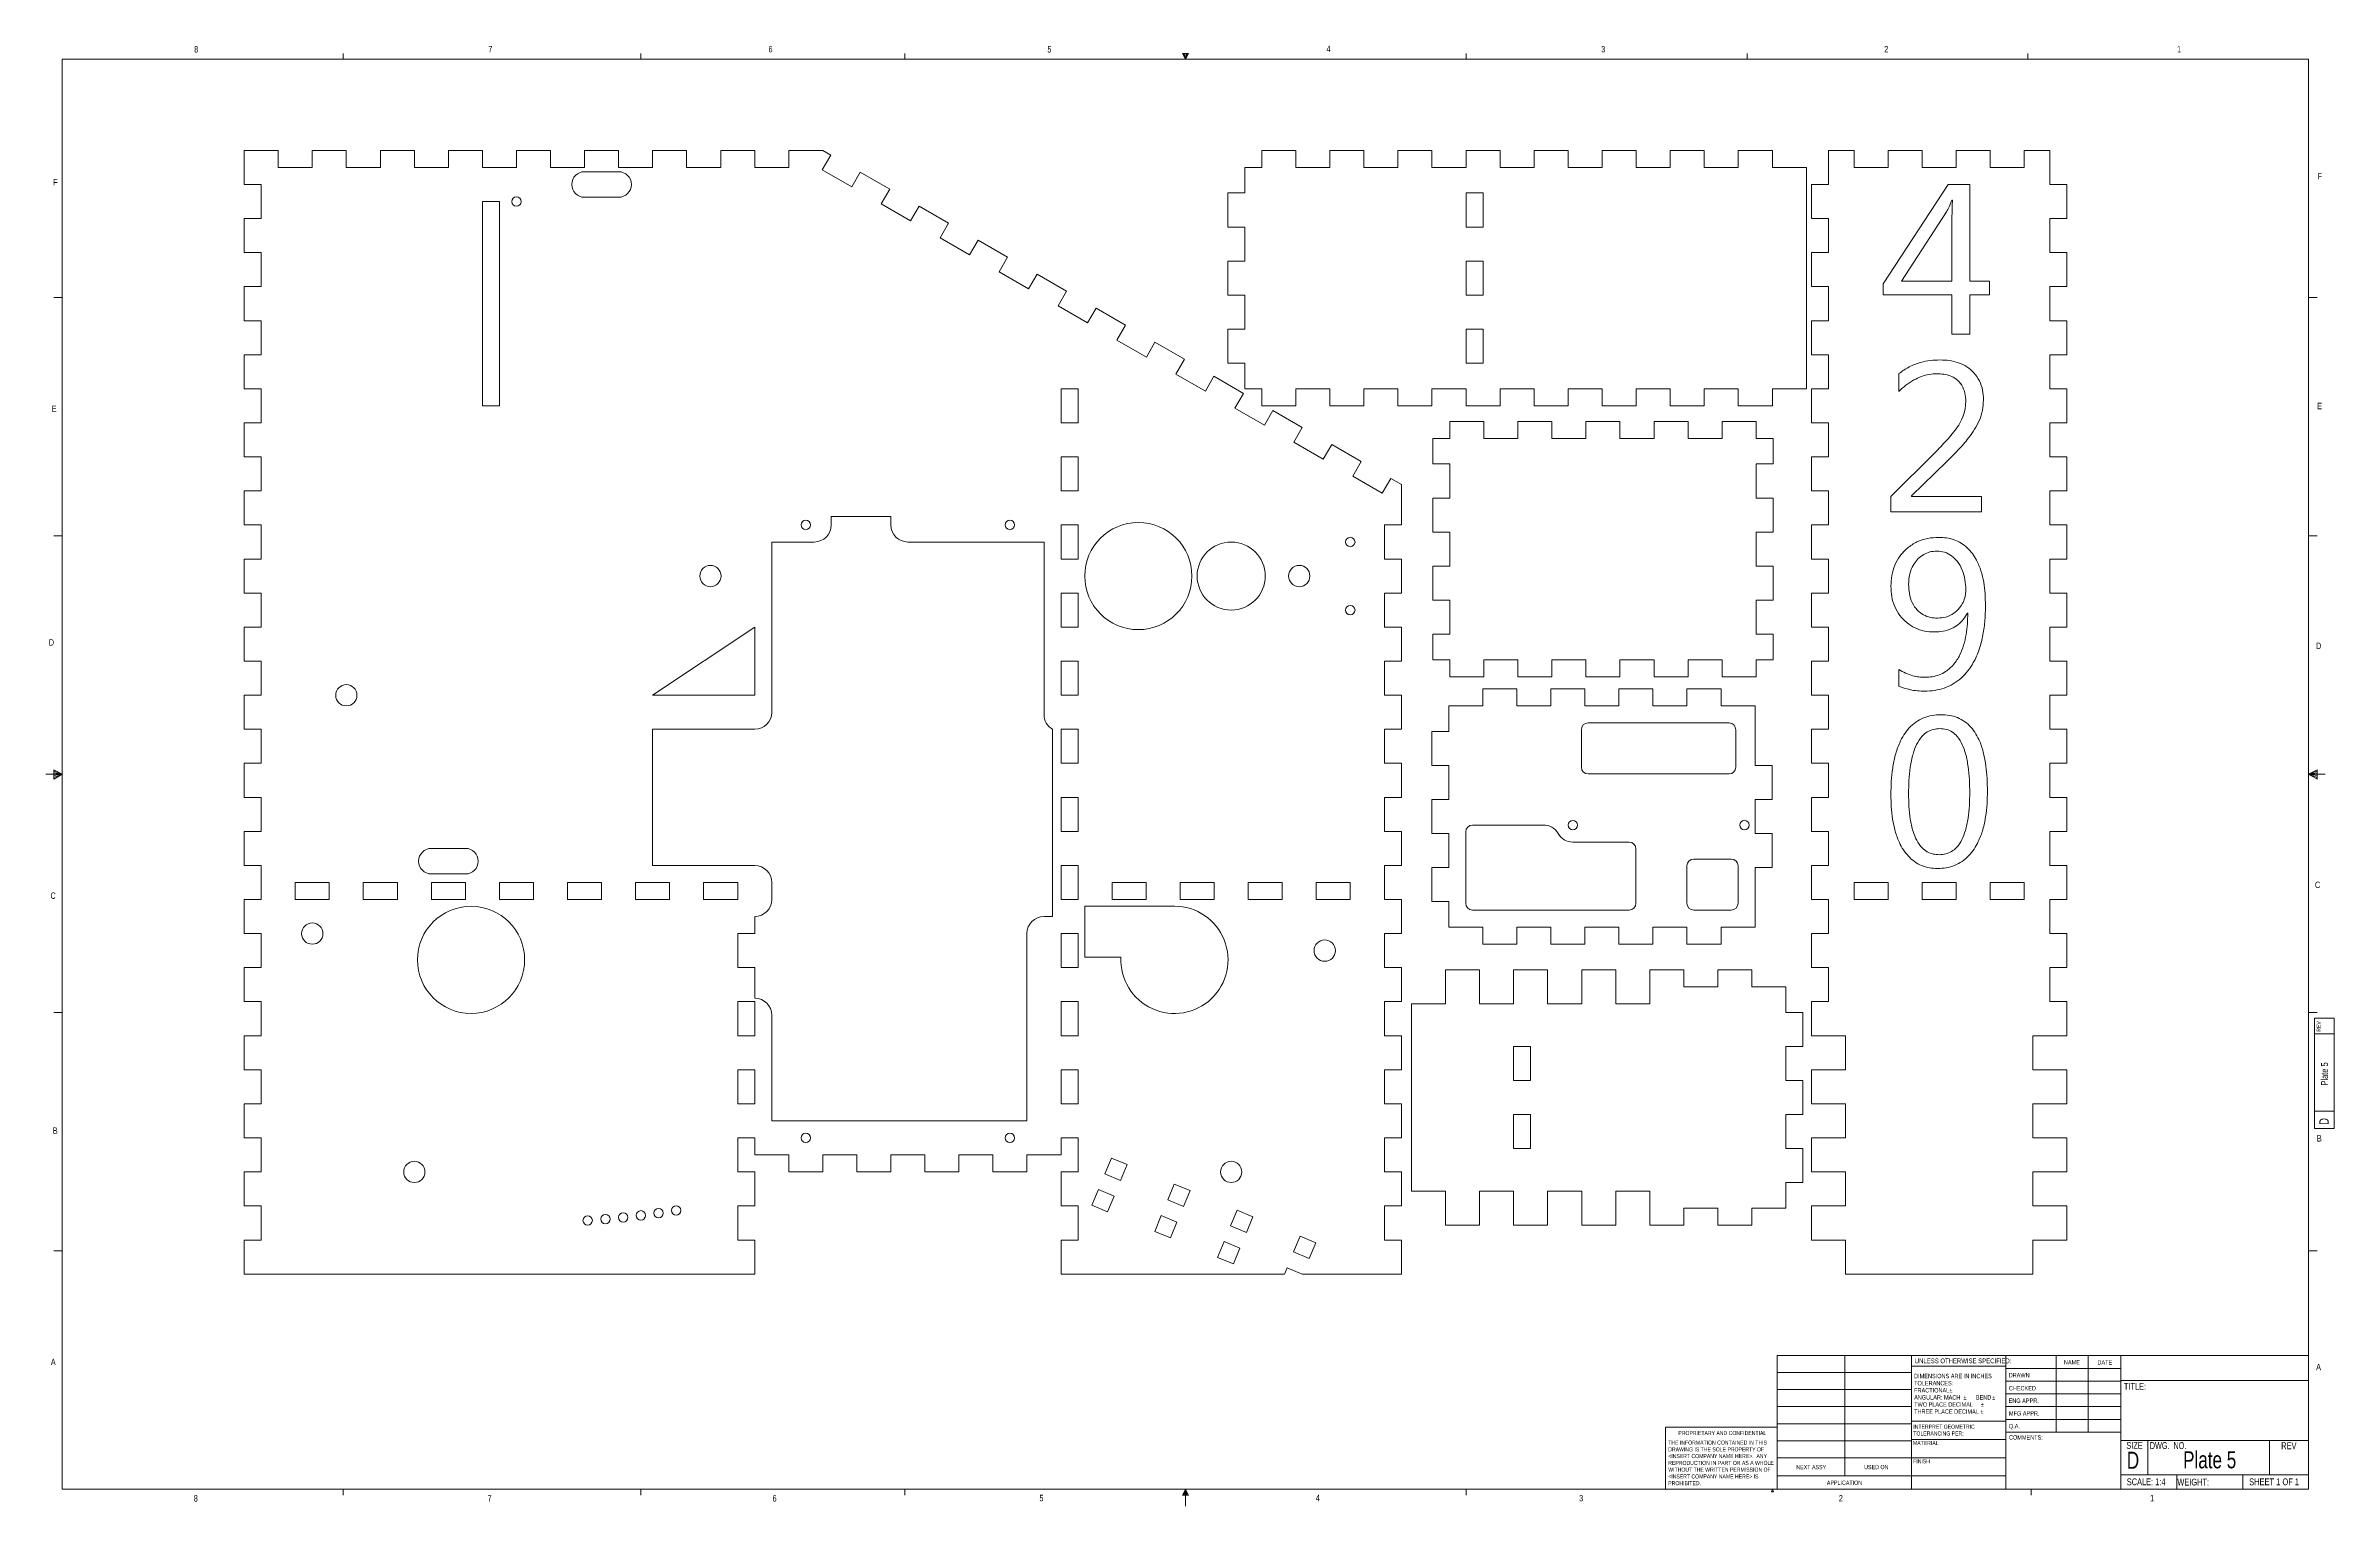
# Model space of a CAD drawing. Header units: inches. Extents: x 0.3 to 33.9, y 0.2 to 21.6.
import ezdxf

# ---------------------------------------------------------------- set-up
doc = ezdxf.new("R2010")
doc.units = ezdxf.units.IN
doc.header["$MEASUREMENT"] = 0
doc.styles.add('SLDTEXTSTYLE0', font='TXT', dxfattribs={"width": 0.75})
doc.styles.add('SLDTEXTSTYLE1', font='TXT', dxfattribs={"width": 0.6875})
doc.styles.add('SLDTEXTSTYLE2', font='TXT', dxfattribs={"width": 0.694444})

msp = doc.modelspace()

# ---------------------------------------------------------------- texts
at = {"color": 7, "linetype": 'Continuous', "lineweight": 0}
for s, insert, char_height, attachment_point, style in [('8', (2.46, 21.604), 0.0938, 1, 'SLDTEXTSTYLE0'), ('7', (6.782, 21.608), 0.0938, 1, 'SLDTEXTSTYLE0'), ('6', (10.897, 21.606), 0.0938, 1, 'SLDTEXTSTYLE0'), ('5', (14.995, 21.604), 0.0938, 1, 'SLDTEXTSTYLE0'), ('4', (19.095, 21.609), 0.0938, 1, 'SLDTEXTSTYLE0'), ('3', (23.131, 21.606), 0.0938, 1, 'SLDTEXTSTYLE0'), ('2', (27.289, 21.607), 0.0938, 1, 'SLDTEXTSTYLE0'), ('1', (31.59, 21.607), 0.0938, 1, 'SLDTEXTSTYLE0'), ('F', (0.389, 19.652), 0.0938, 1, 'SLDTEXTSTYLE0'), ('F', (33.656, 19.741), 0.0938, 1, 'SLDTEXTSTYLE0'), ('E', (0.366, 16.324), 0.0938, 1, 'SLDTEXTSTYLE0'), ('E', (33.649, 16.366), 0.0938, 1, 'SLDTEXTSTYLE0'), ('D', (0.324, 12.895), 0.0938, 1, 'SLDTEXTSTYLE0'), ('D', (33.632, 12.844), 0.0938, 1, 'SLDTEXTSTYLE0'), ('C', (0.349, 9.176), 0.0938, 1, 'SLDTEXTSTYLE0'), ('C', (33.617, 9.335), 0.0938, 1, 'SLDTEXTSTYLE0'), ('B', (0.383, 5.725), 0.0938, 1, 'SLDTEXTSTYLE0'), ('B', (33.645, 5.612), 0.0938, 1, 'SLDTEXTSTYLE0'), ('A', (0.354, 2.328), 0.0938, 1, 'SLDTEXTSTYLE0'), ('UNLESS OTHERWISE SPECIFIED:', (27.738, 2.332), 0.07, 1, 'SLDTEXTSTYLE0'), ('DRAWN', (29.117, 2.12), 0.065, 1, 'SLDTEXTSTYLE0'), ('NAME', (29.929, 2.309), 0.065, 1, 'SLDTEXTSTYLE0'), ('DATE', (30.421, 2.307), 0.065, 1, 'SLDTEXTSTYLE0'), ('A', (33.634, 2.253), 0.0938, 1, 'SLDTEXTSTYLE0'), ('ENG APPR.', (29.116, 1.745), 0.065, 1, 'SLDTEXTSTYLE0'), ('CHECKED', (29.119, 1.928), 0.065, 1, 'SLDTEXTSTYLE0'), ('TITLE:', (30.81, 1.973), 0.1, 1, 'SLDTEXTSTYLE0'), ('Q.A.', (29.12, 1.372), 0.065, 1, 'SLDTEXTSTYLE0'), ('MFG APPR.', (29.121, 1.558), 0.065, 1, 'SLDTEXTSTYLE0'), ('PROPRIETARY AND CONFIDENTIAL', (24.264, 1.268), 0.06, 1, 'SLDTEXTSTYLE0'), ('MATERIAL', (27.711, 1.121), 0.06, 1, 'SLDTEXTSTYLE0'), ('COMMENTS:', (29.121, 1.206), 0.065, 1, 'SLDTEXTSTYLE0'), ('SIZE', (30.845, 1.106), 0.1, 1, 'SLDTEXTSTYLE0'), ('DWG.  NO.', (31.191, 1.104), 0.1, 1, 'SLDTEXTSTYLE2'), ('REV', (33.121, 1.1), 0.1, 1, 'SLDTEXTSTYLE0'), ('NEXT ASSY', (25.997, 0.768), 0.0625, 1, 'SLDTEXTSTYLE0'), ('USED ON', (26.994, 0.769), 0.0625, 1, 'SLDTEXTSTYLE0'), ('FINISH', (27.714, 0.853), 0.06, 1, 'SLDTEXTSTYLE0'), ('D', (30.853, 0.963), 0.25, 1, 'SLDTEXTSTYLE0'), ('Plate 5', (32.07, 0.969), 0.25, 2, 'SLDTEXTSTYLE0'), ('APPLICATION', (26.446, 0.539), 0.0625, 1, 'SLDTEXTSTYLE0'), ('SCALE: 1:4', (30.852, 0.571), 0.1, 1, 'SLDTEXTSTYLE0'), ('WEIGHT:', (31.595, 0.567), 0.1, 1, 'SLDTEXTSTYLE0'), ('SHEET 1 OF 1', (32.65, 0.571), 0.1, 1, 'SLDTEXTSTYLE1'), ('8', (2.454, 0.325), 0.0938, 1, 'SLDTEXTSTYLE0'), ('7', (6.77, 0.324), 0.0938, 1, 'SLDTEXTSTYLE0'), ('6', (10.957, 0.325), 0.0938, 1, 'SLDTEXTSTYLE0'), ('5', (14.878, 0.33), 0.0938, 1, 'SLDTEXTSTYLE0'), ('4', (18.937, 0.33), 0.0938, 1, 'SLDTEXTSTYLE0'), ('3', (22.807, 0.328), 0.0938, 1, 'SLDTEXTSTYLE0'), ('2', (26.621, 0.326), 0.0938, 1, 'SLDTEXTSTYLE0'), ('1', (31.195, 0.328), 0.0938, 1, 'SLDTEXTSTYLE0')]:
    msp.add_mtext(s, dxfattribs=dict(at, insert=insert, char_height=char_height, attachment_point=attachment_point, style=style))
at = {"color": 7, "linetype": 'Continuous', "lineweight": 0, "rotation": 90, "style": 'SLDTEXTSTYLE0'}
for s, insert, char_height, attachment_point in [('REV', (33.642, 7.131), 0.06, 1), ('Plate 5', (33.707, 6.511), 0.1, 2), ('D', (33.681, 5.763), 0.138, 1)]:
    msp.add_mtext(s, dxfattribs=dict(at, insert=insert, char_height=char_height, attachment_point=attachment_point))

# ---------------------------------------------------------------- blocks, each defined once
blk = doc.blocks.new('SW_NOTE_0')
at = {"color": 0, "linetype": 'Continuous', "lineweight": 0, "char_height": 0.06, "attachment_point": 1, "style": 'SLDTEXTSTYLE0'}
for s, insert in [('INTERPRET GEOMETRIC', (0, 0.077)), ('TOLERANCING PER:', (0, -0.022))]:
    blk.add_mtext(s, dxfattribs=dict(at, insert=insert))
blk = doc.blocks.new('SW_NOTE_1')
at = {"color": 0, "linetype": 'Continuous', "lineweight": 0, "char_height": 0.065, "attachment_point": 1, "style": 'SLDTEXTSTYLE0'}
for s, insert in [('DIMENSIONS ARE IN INCHES', (0, 0.084)), ('ANGULAR: MACH', (0, -0.229)), ('TOLERANCES:', (0, -0.021)), ('TWO PLACE DECIMAL', (0, -0.334)), ('FRACTIONAL', (0, -0.125)), ('%%p', (0.518, -0.125)), ('%%p', (0.723, -0.229)), ('BEND', (0.907, -0.229)), ('%%p', (1.148, -0.229)), ('THREE PLACE DECIMAL', (0, -0.438)), ('%%p', (0.974, -0.438)), ('%%p', (0.979, -0.334))]:
    blk.add_mtext(s, dxfattribs=dict(at, insert=insert))
blk = doc.blocks.new('SW_NOTE_2')
at = {"color": 0, "linetype": 'Continuous', "lineweight": 0, "char_height": 0.06, "attachment_point": 1, "style": 'SLDTEXTSTYLE0'}
for s, insert in [('THE INFORMATION CONTAINED IN THIS', (0, 0.077)), ('WITHOUT THE WRITTEN PERMISSION OF', (0, -0.32)), ('<INSERT COMPANY NAME HERE>.  ANY', (0, -0.121)), ('DRAWING IS THE SOLE PROPERTY OF', (0, -0.022)), ('REPRODUCTION IN PART OR AS A WHOLE', (0, -0.221)), ('<INSERT COMPANY NAME HERE> IS', (0, -0.42)), ('PROHIBITED.', (0, -0.519))]:
    blk.add_mtext(s, dxfattribs=dict(at, insert=insert))

# ---------------------------------------------------------------- linework, layer by layer
at = {"color": 7, "linetype": 'Continuous', "lineweight": 0}
for p, q in [((0.523, 21.411), (33.523, 21.411)), ((0.523, 21.411), (0.523, 0.411)), ((4.648, 21.411), (4.648, 21.495)), ((9.023, 21.411), (9.023, 21.495)), ((12.898, 21.411), (12.898, 21.495)), ((16.981, 21.496), (17.067, 21.496)), ((17.023, 21.411), (16.981, 21.496)), ((17.023, 21.411), (16.989, 21.496)), ((17.023, 21.411), (17.009, 21.496)), ((17.023, 21.411), (17.036, 21.496)), ((17.023, 21.411), (17.046, 21.496)), ((17.023, 21.411), (17.067, 21.496)), ((21.148, 21.411), (21.148, 21.495)), ((25.273, 21.411), (25.273, 21.495)), ((29.398, 21.411), (29.398, 21.495)), ((33.523, 0.411), (33.523, 21.411)), ((0.523, 17.911), (0.398, 17.911)), ((33.523, 17.911), (33.648, 17.911)), ((0.523, 14.411), (0.398, 14.411)), ((33.523, 14.411), (33.648, 14.411)), ((0.523, 10.911), (0.28, 10.911)), ((0.399, 10.976), (0.399, 10.837)), ((0.523, 10.911), (0.399, 10.976)), ((0.399, 10.958), (0.523, 10.911)), ((0.399, 10.934), (0.523, 10.911)), ((0.399, 10.837), (0.523, 10.911)), ((0.399, 10.865), (0.523, 10.911)), ((0.399, 10.891), (0.523, 10.911)), ((33.523, 10.911), (33.647, 10.976)), ((33.647, 10.958), (33.523, 10.911)), ((33.647, 10.934), (33.523, 10.911)), ((33.647, 10.891), (33.523, 10.911)), ((33.647, 10.865), (33.523, 10.911)), ((33.647, 10.837), (33.523, 10.911)), ((33.523, 10.911), (33.766, 10.911)), ((33.647, 10.976), (33.647, 10.837)), ((0.523, 7.411), (0.398, 7.411)), ((33.523, 7.411), (33.648, 7.411)), ((33.61, 7.332), (33.9, 7.332)), ((33.61, 7.332), (33.61, 5.709)), ((33.9, 7.099), (33.61, 7.099)), ((33.9, 7.332), (33.9, 5.709)), ((33.61, 5.965), (33.9, 5.965)), ((33.61, 5.709), (33.9, 5.709)), ((0.523, 3.911), (0.398, 3.911)), ((33.523, 3.911), (33.648, 3.911)), ((25.714, 2.375), (33.523, 2.375)), ((25.714, 0.411), (25.714, 2.375)), ((26.712, 2.375), (26.712, 0.607)), ((27.691, 0.411), (27.691, 2.375)), ((29.073, 2.375), (29.073, 0.411)), ((29.817, 2.375), (29.817, 1.25)), ((30.285, 2.375), (30.285, 1.25)), ((30.764, 2.375), (30.764, 0.411)), ((25.714, 2.125), (27.691, 2.125)), ((29.073, 2.221), (27.691, 2.221)), ((29.073, 2.187), (30.764, 2.187)), ((25.714, 1.875), (27.691, 1.875)), ((29.073, 2), (30.764, 2)), ((29.073, 1.812), (30.764, 1.812)), ((30.764, 2.008), (33.523, 2.008)), ((25.714, 1.625), (27.691, 1.625)), ((25.714, 1.375), (27.691, 1.375)), ((27.691, 1.414), (29.073, 1.414)), ((30.764, 1.625), (29.073, 1.625)), ((30.764, 1.437), (29.073, 1.437)), ((24.077, 0.411), (24.077, 1.325)), ((25.714, 1.325), (24.077, 1.325)), ((25.714, 1.125), (27.691, 1.125)), ((27.691, 1.144), (29.073, 1.144)), ((30.764, 1.25), (29.073, 1.25)), ((30.764, 1.13), (33.523, 1.13)), ((31.16, 1.13), (31.16, 0.623)), ((32.951, 1.13), (32.951, 0.623)), ((25.714, 0.875), (27.691, 0.875)), ((27.691, 0.874), (29.073, 0.874)), ((33.523, 0.411), (0.523, 0.411)), ((4.648, 0.411), (4.648, 0.326)), ((9.023, 0.411), (9.023, 0.326)), ((12.898, 0.411), (12.898, 0.326)), ((17.023, 0.411), (16.981, 0.325)), ((17.023, 0.411), (16.989, 0.325)), ((17.023, 0.411), (17.009, 0.325)), ((17.023, 0.411), (17.023, 0.163)), ((17.023, 0.411), (17.067, 0.325)), ((17.023, 0.411), (17.046, 0.325)), ((17.023, 0.411), (17.036, 0.325)), ((21.148, 0.411), (21.148, 0.326)), ((25.634, 0.376), (25.648, 0.411)), ((25.66, 0.376), (25.634, 0.376)), ((25.648, 0.411), (25.66, 0.376)), ((25.714, 0.607), (29.073, 0.607)), ((29.448, 0.411), (29.448, 0.326)), ((30.764, 0.623), (33.523, 0.623)), ((31.587, 0.623), (31.587, 0.411)), ((32.559, 0.623), (32.559, 0.411)), ((16.981, 0.325), (17.067, 0.325))]:
    msp.add_line(p, q, dxfattribs=at)
at = {"color": 7, "linetype": 'Continuous', "lineweight": 15}
for p, q in [((3.195, 20.072), (3.195, 19.572)), ((3.695, 20.072), (3.195, 20.072)), ((3.695, 19.822), (3.695, 20.072)), ((4.195, 20.072), (4.195, 19.822)), ((4.695, 20.072), (4.195, 20.072)), ((4.695, 19.822), (4.695, 20.072)), ((5.195, 20.072), (5.195, 19.822)), ((5.695, 20.072), (5.195, 20.072)), ((5.695, 19.822), (5.695, 20.072)), ((6.195, 20.072), (6.195, 19.822)), ((6.695, 20.072), (6.195, 20.072)), ((6.695, 19.822), (6.695, 20.072)), ((7.195, 20.072), (7.195, 19.822)), ((7.695, 20.072), (7.195, 20.072)), ((7.695, 19.822), (7.695, 20.072)), ((8.195, 20.072), (8.195, 19.822)), ((8.695, 20.072), (8.195, 20.072)), ((8.695, 19.822), (8.695, 20.072)), ((9.195, 20.072), (9.195, 19.822)), ((9.695, 20.072), (9.195, 20.072)), ((9.695, 19.822), (9.695, 20.072)), ((10.195, 20.072), (10.195, 19.822)), ((10.695, 20.072), (10.195, 20.072)), ((10.695, 19.822), (10.695, 20.072)), ((11.195, 20.072), (11.195, 19.822)), ((11.695, 20.072), (11.195, 20.072)), ((11.687, 19.788), (11.812, 20.005)), ((11.812, 20.005), (11.695, 20.072)), ((18.145, 20.072), (18.145, 19.822)), ((18.145, 20.072), (18.645, 20.072)), ((18.645, 19.822), (18.645, 20.072)), ((19.145, 20.072), (19.145, 19.822)), ((19.145, 20.072), (19.645, 20.072)), ((19.645, 19.822), (19.645, 20.072)), ((20.145, 20.072), (20.145, 19.822)), ((20.145, 20.072), (20.645, 20.072)), ((20.645, 19.822), (20.645, 20.072)), ((21.145, 20.072), (21.145, 19.822)), ((21.145, 20.072), (21.645, 20.072)), ((21.645, 19.822), (21.645, 20.072)), ((22.145, 20.072), (22.145, 19.822)), ((22.145, 20.072), (22.645, 20.072)), ((22.645, 19.822), (22.645, 20.072)), ((23.145, 20.072), (23.145, 19.822)), ((23.145, 20.072), (23.645, 20.072)), ((23.645, 19.822), (23.645, 20.072)), ((24.145, 20.072), (24.145, 19.822)), ((24.145, 20.072), (24.645, 20.072)), ((24.645, 19.822), (24.645, 20.072)), ((25.145, 20.072), (25.145, 19.822)), ((25.145, 20.072), (25.645, 20.072)), ((25.645, 19.822), (25.645, 20.072)), ((26.472, 19.572), (26.472, 20.072)), ((26.847, 20.072), (26.472, 20.072)), ((26.847, 20.072), (26.847, 19.822)), ((27.347, 19.822), (27.347, 20.072)), ((27.847, 20.072), (27.347, 20.072)), ((27.847, 20.072), (27.847, 19.822)), ((28.347, 19.822), (28.347, 20.072)), ((28.847, 20.072), (28.347, 20.072)), ((28.847, 20.072), (28.847, 19.822)), ((29.347, 19.822), (29.347, 20.072)), ((29.722, 20.072), (29.347, 20.072)), ((29.722, 20.072), (29.722, 19.572)), ((3.195, 19.572), (3.445, 19.572)), ((3.445, 19.572), (3.445, 19.072)), ((4.195, 19.822), (3.695, 19.822)), ((5.195, 19.822), (4.695, 19.822)), ((6.195, 19.822), (5.695, 19.822)), ((7.195, 19.822), (6.695, 19.822)), ((8.195, 19.822), (7.695, 19.822)), ((8.195, 19.76), (8.695, 19.76)), ((9.195, 19.822), (8.695, 19.822)), ((10.195, 19.822), (9.695, 19.822)), ((11.195, 19.822), (10.695, 19.822)), ((12.12, 19.538), (11.687, 19.788)), ((12.245, 19.755), (12.12, 19.538)), ((12.678, 19.505), (12.245, 19.755)), ((12.553, 19.288), (12.678, 19.505)), ((17.895, 19.822), (17.895, 19.447)), ((18.145, 19.822), (17.895, 19.822)), ((19.145, 19.822), (18.645, 19.822)), ((20.145, 19.822), (19.645, 19.822)), ((21.145, 19.822), (20.645, 19.822)), ((22.145, 19.822), (21.645, 19.822)), ((23.145, 19.822), (22.645, 19.822)), ((24.145, 19.822), (23.645, 19.822)), ((25.145, 19.822), (24.645, 19.822)), ((26.145, 19.822), (25.645, 19.822)), ((26.145, 19.822), (26.145, 16.572)), ((26.222, 19.572), (26.222, 19.072)), ((26.222, 19.572), (26.472, 19.572)), ((26.847, 19.822), (27.347, 19.822)), ((27.271, 18.114), (28.229, 19.572)), ((27.847, 19.822), (28.347, 19.822)), ((28.229, 19.572), (28.545, 19.572)), ((28.545, 19.572), (28.545, 18.154)), ((28.847, 19.822), (29.347, 19.822)), ((29.722, 19.572), (29.972, 19.572)), ((29.972, 19.072), (29.972, 19.572)), ((6.695, 19.322), (6.945, 19.322)), ((6.695, 16.322), (6.695, 19.322)), ((6.945, 19.322), (6.945, 16.322)), ((8.695, 19.385), (8.195, 19.385)), ((12.986, 19.038), (12.553, 19.288)), ((13.111, 19.255), (12.986, 19.038)), ((13.544, 19.005), (13.111, 19.255)), ((17.895, 19.447), (17.645, 19.447)), ((17.645, 18.947), (17.645, 19.447)), ((21.145, 18.947), (21.145, 19.447)), ((21.145, 19.447), (21.395, 19.447)), ((21.395, 19.447), (21.395, 18.947)), ((28.202, 19.17), (27.543, 18.154)), ((28.291, 19.34), (28.284, 19.34)), ((3.195, 19.072), (3.195, 18.572)), ((3.445, 19.072), (3.195, 19.072)), ((13.419, 18.788), (13.544, 19.005)), ((17.645, 18.947), (17.895, 18.947)), ((17.895, 18.947), (17.895, 18.447)), ((21.395, 18.947), (21.145, 18.947)), ((26.472, 19.072), (26.222, 19.072)), ((26.472, 18.572), (26.472, 19.072)), ((28.284, 18.154), (28.284, 19.112)), ((29.972, 19.072), (29.722, 19.072)), ((29.722, 19.072), (29.722, 18.572)), ((3.195, 18.572), (3.445, 18.572)), ((3.445, 18.572), (3.445, 18.072)), ((13.852, 18.538), (13.419, 18.788)), ((13.977, 18.755), (13.852, 18.538)), ((14.41, 18.505), (13.977, 18.755)), ((14.285, 18.288), (14.41, 18.505)), ((26.222, 18.572), (26.222, 18.072)), ((26.222, 18.572), (26.472, 18.572)), ((29.722, 18.572), (29.972, 18.572)), ((29.972, 18.072), (29.972, 18.572)), ((14.718, 18.038), (14.285, 18.288)), ((14.843, 18.255), (14.718, 18.038)), ((15.276, 18.005), (14.843, 18.255)), ((17.895, 18.447), (17.645, 18.447)), ((17.645, 17.947), (17.645, 18.447)), ((21.145, 17.947), (21.145, 18.447)), ((21.145, 18.447), (21.395, 18.447)), ((21.395, 18.447), (21.395, 17.947)), ((3.195, 18.072), (3.195, 17.572)), ((3.445, 18.072), (3.195, 18.072)), ((15.151, 17.788), (15.276, 18.005)), ((17.645, 17.947), (17.895, 17.947)), ((17.895, 17.947), (17.895, 17.447)), ((21.395, 17.947), (21.145, 17.947)), ((26.472, 18.072), (26.222, 18.072)), ((26.472, 17.572), (26.472, 18.072)), ((27.271, 17.951), (27.271, 18.114)), ((28.284, 17.951), (27.271, 17.951)), ((27.543, 18.154), (28.284, 18.154)), ((28.284, 17.372), (28.284, 17.951)), ((28.545, 18.154), (28.834, 18.154)), ((28.545, 17.951), (28.545, 17.372)), ((28.834, 17.951), (28.545, 17.951)), ((28.834, 18.154), (28.834, 17.951)), ((29.972, 18.072), (29.722, 18.072)), ((29.722, 18.072), (29.722, 17.572)), ((3.195, 17.572), (3.445, 17.572)), ((3.445, 17.572), (3.445, 17.072)), ((15.584, 17.538), (15.151, 17.788)), ((15.709, 17.755), (15.584, 17.538)), ((16.142, 17.505), (15.709, 17.755)), ((16.017, 17.288), (16.142, 17.505)), ((26.222, 17.572), (26.222, 17.072)), ((26.222, 17.572), (26.472, 17.572)), ((29.722, 17.572), (29.972, 17.572)), ((29.972, 17.072), (29.972, 17.572)), ((16.45, 17.038), (16.017, 17.288)), ((16.575, 17.255), (16.45, 17.038)), ((17.008, 17.005), (16.575, 17.255)), ((17.895, 17.447), (17.645, 17.447)), ((17.645, 16.947), (17.645, 17.447)), ((21.145, 16.947), (21.145, 17.447)), ((21.145, 17.447), (21.395, 17.447)), ((21.395, 17.447), (21.395, 16.947)), ((28.545, 17.372), (28.284, 17.372)), ((3.195, 17.072), (3.195, 16.572)), ((3.445, 17.072), (3.195, 17.072)), ((16.883, 16.788), (17.008, 17.005)), ((17.645, 16.947), (17.895, 16.947)), ((17.895, 16.947), (17.895, 16.572)), ((21.395, 16.947), (21.145, 16.947)), ((26.472, 17.072), (26.222, 17.072)), ((26.472, 16.572), (26.472, 17.072)), ((29.972, 17.072), (29.722, 17.072)), ((29.722, 17.072), (29.722, 16.572)), ((3.195, 16.572), (3.445, 16.572)), ((3.445, 16.572), (3.445, 16.072)), ((15.195, 16.572), (15.445, 16.572)), ((15.195, 16.072), (15.195, 16.572)), ((15.445, 16.572), (15.445, 16.072)), ((17.316, 16.538), (16.883, 16.788)), ((17.441, 16.755), (17.316, 16.538)), ((17.874, 16.505), (17.441, 16.755)), ((17.749, 16.288), (17.874, 16.505)), ((17.895, 16.572), (18.145, 16.572)), ((18.145, 16.572), (18.145, 16.322)), ((18.645, 16.572), (19.145, 16.572)), ((18.645, 16.322), (18.645, 16.572)), ((19.145, 16.572), (19.145, 16.322)), ((19.645, 16.572), (20.145, 16.572)), ((19.645, 16.322), (19.645, 16.572)), ((20.145, 16.572), (20.145, 16.322)), ((20.645, 16.572), (21.145, 16.572)), ((20.645, 16.322), (20.645, 16.572)), ((21.145, 16.572), (21.145, 16.322)), ((21.645, 16.572), (22.145, 16.572)), ((21.645, 16.322), (21.645, 16.572)), ((22.145, 16.572), (22.145, 16.322)), ((22.645, 16.572), (23.145, 16.572)), ((22.645, 16.322), (22.645, 16.572)), ((23.145, 16.572), (23.145, 16.322)), ((23.645, 16.572), (24.145, 16.572)), ((23.645, 16.322), (23.645, 16.572)), ((24.145, 16.572), (24.145, 16.322)), ((24.645, 16.572), (25.145, 16.572)), ((24.645, 16.322), (24.645, 16.572)), ((25.145, 16.572), (25.145, 16.322)), ((25.645, 16.572), (26.145, 16.572)), ((25.645, 16.322), (25.645, 16.572)), ((26.222, 16.572), (26.222, 16.072)), ((26.222, 16.572), (26.472, 16.572)), ((27.503, 16.533), (27.503, 16.795)), ((29.722, 16.572), (29.972, 16.572)), ((29.972, 16.072), (29.972, 16.572)), ((6.945, 16.322), (6.695, 16.322)), ((18.182, 16.038), (17.749, 16.288)), ((18.645, 16.322), (18.145, 16.322)), ((18.307, 16.255), (18.182, 16.038)), ((18.74, 16.005), (18.307, 16.255)), ((19.645, 16.322), (19.145, 16.322)), ((20.645, 16.322), (20.145, 16.322)), ((21.645, 16.322), (21.145, 16.322)), ((22.645, 16.322), (22.145, 16.322)), ((23.645, 16.322), (23.145, 16.322)), ((24.645, 16.322), (24.145, 16.322)), ((25.645, 16.322), (25.145, 16.322)), ((3.195, 16.072), (3.195, 15.572)), ((3.445, 16.072), (3.195, 16.072)), ((15.445, 16.072), (15.195, 16.072)), ((18.615, 15.788), (18.74, 16.005)), ((20.907, 15.843), (20.657, 15.843)), ((20.657, 15.843), (20.657, 15.468)), ((20.907, 16.093), (20.907, 15.843)), ((21.407, 16.093), (20.907, 16.093)), ((21.407, 15.843), (21.407, 16.093)), ((21.907, 15.843), (21.407, 15.843)), ((21.907, 16.093), (21.907, 15.843)), ((22.407, 16.093), (21.907, 16.093)), ((22.407, 15.843), (22.407, 16.093)), ((22.907, 15.843), (22.407, 15.843)), ((22.907, 16.093), (22.907, 15.843)), ((23.407, 16.093), (22.907, 16.093)), ((23.407, 15.843), (23.407, 16.093)), ((23.907, 15.843), (23.407, 15.843)), ((23.907, 16.093), (23.907, 15.843)), ((24.407, 16.093), (23.907, 16.093)), ((24.407, 15.843), (24.407, 16.093)), ((24.907, 15.843), (24.407, 15.843)), ((24.907, 16.093), (24.907, 15.843)), ((25.407, 16.093), (24.907, 16.093)), ((25.407, 15.843), (25.407, 16.093)), ((25.657, 15.843), (25.407, 15.843)), ((25.657, 15.843), (25.657, 15.468)), ((26.472, 16.072), (26.222, 16.072)), ((26.472, 15.572), (26.472, 16.072)), ((29.972, 16.072), (29.722, 16.072)), ((29.722, 16.072), (29.722, 15.572)), ((3.195, 15.572), (3.445, 15.572)), ((3.445, 15.572), (3.445, 15.072)), ((15.195, 15.572), (15.445, 15.572)), ((15.195, 15.072), (15.195, 15.572)), ((15.445, 15.572), (15.445, 15.072)), ((19.048, 15.538), (18.615, 15.788)), ((19.173, 15.755), (19.048, 15.538)), ((19.606, 15.505), (19.173, 15.755)), ((19.481, 15.288), (19.606, 15.505)), ((20.657, 15.468), (20.907, 15.468)), ((20.907, 15.468), (20.907, 14.968)), ((25.407, 15.468), (25.657, 15.468)), ((25.407, 15.468), (25.407, 14.968)), ((26.222, 15.572), (26.222, 15.072)), ((26.222, 15.572), (26.472, 15.572)), ((27.387, 14.989), (28.03, 15.63)), ((28.203, 15.499), (27.688, 14.998)), ((29.722, 15.572), (29.972, 15.572)), ((29.972, 15.072), (29.972, 15.572)), ((19.914, 15.038), (19.481, 15.288)), ((20.039, 15.255), (19.914, 15.038)), ((20.195, 15.165), (20.039, 15.255)), ((20.195, 14.572), (20.195, 15.165)), ((3.195, 15.072), (3.195, 14.572)), ((3.445, 15.072), (3.195, 15.072)), ((15.445, 15.072), (15.195, 15.072)), ((20.657, 14.968), (20.907, 14.968)), ((20.657, 14.968), (20.657, 14.468)), ((25.407, 14.968), (25.657, 14.968)), ((25.657, 14.968), (25.657, 14.468)), ((26.472, 15.072), (26.222, 15.072)), ((26.472, 14.572), (26.472, 15.072)), ((27.387, 14.767), (27.387, 14.989)), ((27.688, 14.998), (27.688, 14.992)), ((27.688, 14.992), (28.718, 14.992)), ((28.718, 14.992), (28.718, 14.767)), ((29.972, 15.072), (29.722, 15.072)), ((29.722, 15.072), (29.722, 14.572)), ((3.195, 14.572), (3.445, 14.572)), ((3.445, 14.572), (3.445, 14.072)), ((11.82, 14.697), (12.695, 14.697)), ((11.82, 14.572), (11.82, 14.697)), ((12.695, 14.697), (12.695, 14.572)), ((15.195, 14.572), (15.445, 14.572)), ((15.195, 14.072), (15.195, 14.572)), ((15.445, 14.572), (15.445, 14.072)), ((19.945, 14.572), (20.195, 14.572)), ((19.945, 14.072), (19.945, 14.572)), ((20.657, 14.468), (20.907, 14.468)), ((20.907, 14.468), (20.907, 13.968)), ((25.407, 14.468), (25.657, 14.468)), ((25.407, 14.468), (25.407, 13.968)), ((26.222, 14.572), (26.222, 14.072)), ((26.222, 14.572), (26.472, 14.572)), ((28.718, 14.767), (27.387, 14.767)), ((29.722, 14.572), (29.972, 14.572)), ((29.972, 14.072), (29.972, 14.572)), ((10.945, 14.322), (11.57, 14.322)), ((10.945, 11.822), (10.945, 14.322)), ((12.945, 14.322), (14.945, 14.322)), ((14.945, 14.322), (14.945, 11.789)), ((3.195, 14.072), (3.195, 13.572)), ((3.445, 14.072), (3.195, 14.072)), ((15.445, 14.072), (15.195, 14.072)), ((20.195, 14.072), (19.945, 14.072)), ((20.195, 13.572), (20.195, 14.072)), ((20.657, 13.968), (20.907, 13.968)), ((20.657, 13.968), (20.657, 13.468)), ((25.407, 13.968), (25.657, 13.968)), ((25.657, 13.968), (25.657, 13.468)), ((26.472, 14.072), (26.222, 14.072)), ((26.472, 13.572), (26.472, 14.072)), ((29.972, 14.072), (29.722, 14.072)), ((29.722, 14.072), (29.722, 13.572)), ((3.195, 13.572), (3.445, 13.572)), ((3.445, 13.572), (3.445, 13.072)), ((15.195, 13.572), (15.445, 13.572)), ((15.195, 13.072), (15.195, 13.572)), ((15.445, 13.572), (15.445, 13.072)), ((19.945, 13.572), (20.195, 13.572)), ((19.945, 13.072), (19.945, 13.572)), ((20.657, 13.468), (20.907, 13.468)), ((20.907, 13.468), (20.907, 12.968)), ((25.407, 13.468), (25.657, 13.468)), ((25.407, 13.468), (25.407, 12.968)), ((26.222, 13.572), (26.222, 13.072)), ((26.222, 13.572), (26.472, 13.572)), ((29.722, 13.572), (29.972, 13.572)), ((29.972, 13.072), (29.972, 13.572)), ((3.195, 13.072), (3.195, 12.572)), ((3.445, 13.072), (3.195, 13.072)), ((9.195, 12.072), (10.695, 13.072)), ((10.695, 13.072), (10.695, 12.072)), ((15.445, 13.072), (15.195, 13.072)), ((20.195, 13.072), (19.945, 13.072)), ((20.195, 12.572), (20.195, 13.072)), ((20.657, 12.968), (20.907, 12.968)), ((20.657, 12.968), (20.657, 12.593)), ((25.407, 12.968), (25.657, 12.968)), ((25.657, 12.968), (25.657, 12.593)), ((26.472, 13.072), (26.222, 13.072)), ((26.472, 12.572), (26.472, 13.072)), ((29.972, 13.072), (29.722, 13.072)), ((29.722, 13.072), (29.722, 12.572)), ((3.195, 12.572), (3.445, 12.572)), ((3.445, 12.572), (3.445, 12.072)), ((15.195, 12.572), (15.445, 12.572)), ((15.195, 12.072), (15.195, 12.572)), ((15.445, 12.572), (15.445, 12.072)), ((19.945, 12.572), (20.195, 12.572)), ((19.945, 12.072), (19.945, 12.572)), ((20.657, 12.593), (20.907, 12.593)), ((20.907, 12.593), (20.907, 12.343)), ((21.407, 12.593), (21.907, 12.593)), ((21.407, 12.343), (21.407, 12.593)), ((21.907, 12.593), (21.907, 12.343)), ((22.407, 12.593), (22.907, 12.593)), ((22.407, 12.343), (22.407, 12.593)), ((22.907, 12.593), (22.907, 12.343)), ((23.407, 12.593), (23.907, 12.593)), ((23.407, 12.343), (23.407, 12.593)), ((23.907, 12.593), (23.907, 12.343)), ((24.407, 12.593), (24.907, 12.593)), ((24.407, 12.343), (24.407, 12.593)), ((24.907, 12.593), (24.907, 12.343)), ((25.407, 12.593), (25.657, 12.593)), ((25.407, 12.343), (25.407, 12.593)), ((26.222, 12.572), (26.222, 12.072)), ((26.222, 12.572), (26.472, 12.572)), ((27.503, 12.207), (27.503, 12.451)), ((29.722, 12.572), (29.972, 12.572)), ((29.972, 12.072), (29.972, 12.572)), ((21.407, 12.343), (20.907, 12.343)), ((21.391, 12.166), (21.391, 11.916)), ((21.391, 12.166), (21.891, 12.166)), ((21.891, 11.916), (21.891, 12.166)), ((22.407, 12.343), (21.907, 12.343)), ((22.391, 12.166), (22.391, 11.916)), ((22.391, 12.166), (22.891, 12.166)), ((22.891, 11.916), (22.891, 12.166)), ((23.407, 12.343), (22.907, 12.343)), ((23.391, 12.166), (23.391, 11.916)), ((23.391, 12.166), (23.891, 12.166)), ((23.891, 11.916), (23.891, 12.166)), ((24.407, 12.343), (23.907, 12.343)), ((24.391, 12.166), (24.391, 11.916)), ((24.391, 12.166), (24.891, 12.166)), ((24.891, 11.916), (24.891, 12.166)), ((25.407, 12.343), (24.907, 12.343)), ((3.195, 12.072), (3.195, 11.572)), ((3.445, 12.072), (3.195, 12.072)), ((10.695, 12.072), (9.195, 12.072)), ((15.445, 12.072), (15.195, 12.072)), ((20.195, 12.072), (19.945, 12.072)), ((20.195, 11.572), (20.195, 12.072)), ((20.891, 11.916), (20.891, 11.541)), ((21.391, 11.916), (20.891, 11.916)), ((22.391, 11.916), (21.891, 11.916)), ((23.391, 11.916), (22.891, 11.916)), ((24.391, 11.916), (23.891, 11.916)), ((25.391, 11.916), (24.891, 11.916)), ((25.391, 11.041), (25.391, 11.916)), ((26.472, 12.072), (26.222, 12.072)), ((26.472, 11.572), (26.472, 12.072)), ((29.972, 12.072), (29.722, 12.072)), ((29.722, 12.072), (29.722, 11.572)), ((3.195, 11.572), (3.445, 11.572)), ((3.445, 11.572), (3.445, 11.072)), ((9.195, 11.572), (10.695, 11.572)), ((9.195, 9.572), (9.195, 11.572)), ((15.07, 11.572), (15.07, 8.822)), ((15.195, 11.572), (15.445, 11.572)), ((15.195, 11.072), (15.195, 11.572)), ((15.445, 11.572), (15.445, 11.072)), ((19.945, 11.572), (20.195, 11.572)), ((19.945, 11.072), (19.945, 11.572)), ((20.641, 11.041), (20.641, 11.541)), ((20.891, 11.541), (20.641, 11.541)), ((22.839, 11.016), (22.839, 11.566)), ((22.939, 11.666), (25.009, 11.666)), ((25.109, 11.566), (25.109, 11.016)), ((26.222, 11.572), (26.222, 11.072)), ((26.222, 11.572), (26.472, 11.572)), ((29.722, 11.572), (29.972, 11.572)), ((29.972, 11.072), (29.972, 11.572)), ((3.195, 11.072), (3.195, 10.572)), ((3.445, 11.072), (3.195, 11.072)), ((15.445, 11.072), (15.195, 11.072)), ((20.195, 11.072), (19.945, 11.072)), ((20.195, 10.572), (20.195, 11.072)), ((20.641, 11.041), (20.891, 11.041)), ((20.891, 11.041), (20.891, 10.541)), ((25.009, 10.916), (22.939, 10.916)), ((25.641, 11.041), (25.391, 11.041)), ((25.641, 10.541), (25.641, 11.041)), ((26.472, 11.072), (26.222, 11.072)), ((26.472, 10.572), (26.472, 11.072)), ((29.972, 11.072), (29.722, 11.072)), ((29.722, 11.072), (29.722, 10.572)), ((3.195, 10.572), (3.445, 10.572)), ((3.445, 10.572), (3.445, 10.072)), ((15.195, 10.572), (15.445, 10.572)), ((15.195, 10.072), (15.195, 10.572)), ((15.445, 10.572), (15.445, 10.072)), ((19.945, 10.572), (20.195, 10.572)), ((19.945, 10.072), (19.945, 10.572)), ((20.641, 10.041), (20.641, 10.541)), ((20.891, 10.541), (20.641, 10.541)), ((25.391, 10.541), (25.641, 10.541)), ((25.391, 10.041), (25.391, 10.541)), ((26.222, 10.572), (26.222, 10.072)), ((26.222, 10.572), (26.472, 10.572)), ((29.722, 10.572), (29.972, 10.572)), ((29.972, 10.072), (29.972, 10.572)), ((21.241, 10.166), (22.281, 10.166)), ((3.195, 10.072), (3.195, 9.572)), ((3.445, 10.072), (3.195, 10.072)), ((5.945, 9.822), (6.445, 9.822)), ((15.445, 10.072), (15.195, 10.072)), ((20.195, 10.072), (19.945, 10.072)), ((20.195, 9.572), (20.195, 10.072)), ((20.641, 10.041), (20.891, 10.041)), ((20.891, 10.041), (20.891, 9.541)), ((21.141, 9.016), (21.141, 10.066)), ((22.714, 9.916), (23.541, 9.916)), ((23.641, 9.816), (23.641, 9.016)), ((25.641, 10.041), (25.391, 10.041)), ((25.641, 9.541), (25.641, 10.041)), ((26.472, 10.072), (26.222, 10.072)), ((26.472, 9.572), (26.472, 10.072)), ((29.972, 10.072), (29.722, 10.072)), ((29.722, 10.072), (29.722, 9.572)), ((3.195, 9.572), (3.445, 9.572)), ((3.445, 9.572), (3.445, 9.072)), ((6.445, 9.447), (5.945, 9.447)), ((10.695, 9.572), (9.195, 9.572)), ((15.195, 9.572), (15.445, 9.572)), ((15.195, 9.072), (15.195, 9.572)), ((15.445, 9.572), (15.445, 9.072)), ((19.945, 9.572), (20.195, 9.572)), ((19.945, 9.072), (19.945, 9.572)), ((20.641, 9.041), (20.641, 9.541)), ((20.891, 9.541), (20.641, 9.541)), ((24.391, 9.016), (24.391, 9.566)), ((24.491, 9.666), (25.041, 9.666)), ((25.141, 9.566), (25.141, 9.016)), ((25.391, 9.541), (25.641, 9.541)), ((25.391, 8.666), (25.391, 9.541)), ((26.222, 9.572), (26.222, 9.072)), ((26.222, 9.572), (26.472, 9.572)), ((29.722, 9.572), (29.972, 9.572)), ((29.972, 9.072), (29.972, 9.572)), ((3.945, 9.322), (4.445, 9.322)), ((3.945, 9.072), (3.945, 9.322)), ((4.445, 9.322), (4.445, 9.072)), ((4.945, 9.322), (5.445, 9.322)), ((4.945, 9.072), (4.945, 9.322)), ((5.445, 9.322), (5.445, 9.072)), ((5.945, 9.322), (6.445, 9.322)), ((5.945, 9.072), (5.945, 9.322)), ((6.445, 9.322), (6.445, 9.072)), ((6.945, 9.322), (7.445, 9.322)), ((6.945, 9.072), (6.945, 9.322)), ((7.445, 9.322), (7.445, 9.072)), ((7.945, 9.322), (8.445, 9.322)), ((7.945, 9.072), (7.945, 9.322)), ((8.445, 9.322), (8.445, 9.072)), ((8.945, 9.322), (9.445, 9.322)), ((8.945, 9.072), (8.945, 9.322)), ((9.445, 9.322), (9.445, 9.072)), ((9.945, 9.322), (10.445, 9.322)), ((9.945, 9.072), (9.945, 9.322)), ((10.445, 9.322), (10.445, 9.072)), ((10.945, 9.072), (10.945, 9.322)), ((15.945, 9.322), (16.445, 9.322)), ((15.945, 9.072), (15.945, 9.322)), ((16.445, 9.322), (16.445, 9.072)), ((16.945, 9.322), (17.445, 9.322)), ((16.945, 9.072), (16.945, 9.322)), ((17.445, 9.322), (17.445, 9.072)), ((17.945, 9.322), (18.445, 9.322)), ((17.945, 9.072), (17.945, 9.322)), ((18.445, 9.322), (18.445, 9.072)), ((18.945, 9.322), (19.445, 9.322)), ((18.945, 9.072), (18.945, 9.322)), ((19.445, 9.322), (19.445, 9.072)), ((26.847, 9.322), (26.847, 9.072)), ((27.347, 9.322), (26.847, 9.322)), ((27.347, 9.072), (27.347, 9.322)), ((27.847, 9.322), (27.847, 9.072)), ((28.347, 9.322), (27.847, 9.322)), ((28.347, 9.072), (28.347, 9.322)), ((28.847, 9.322), (28.847, 9.072)), ((29.347, 9.322), (28.847, 9.322)), ((29.347, 9.072), (29.347, 9.322)), ((3.195, 9.072), (3.195, 8.572)), ((3.445, 9.072), (3.195, 9.072)), ((4.445, 9.072), (3.945, 9.072)), ((5.445, 9.072), (4.945, 9.072)), ((6.445, 9.072), (5.945, 9.072)), ((7.445, 9.072), (6.945, 9.072)), ((8.445, 9.072), (7.945, 9.072)), ((9.445, 9.072), (8.945, 9.072)), ((10.445, 9.072), (9.945, 9.072)), ((10.695, 8.572), (10.695, 8.822)), ((15.07, 8.822), (14.945, 8.822)), ((15.445, 9.072), (15.195, 9.072)), ((15.545, 8.224), (15.545, 8.974)), ((15.545, 8.974), (16.862, 8.974)), ((16.445, 9.072), (15.945, 9.072)), ((17.445, 9.072), (16.945, 9.072)), ((18.445, 9.072), (17.945, 9.072)), ((19.445, 9.072), (18.945, 9.072)), ((20.195, 9.072), (19.945, 9.072)), ((20.195, 8.572), (20.195, 9.072)), ((20.641, 9.041), (20.891, 9.041)), ((20.891, 9.041), (20.891, 8.666)), ((23.541, 8.916), (21.241, 8.916)), ((25.041, 8.916), (24.491, 8.916)), ((26.472, 9.072), (26.222, 9.072)), ((26.472, 8.572), (26.472, 9.072)), ((26.847, 9.072), (27.347, 9.072)), ((27.847, 9.072), (28.347, 9.072)), ((28.847, 9.072), (29.347, 9.072)), ((29.972, 9.072), (29.722, 9.072)), ((29.722, 9.072), (29.722, 8.572)), ((3.195, 8.572), (3.445, 8.572)), ((3.445, 8.572), (3.445, 8.072)), ((10.695, 8.572), (10.445, 8.572)), ((10.445, 8.572), (10.445, 8.072)), ((14.695, 8.572), (14.695, 5.822)), ((15.445, 8.572), (15.195, 8.572)), ((15.195, 8.572), (15.195, 8.072)), ((15.445, 8.572), (15.445, 8.072)), ((19.945, 8.572), (20.195, 8.572)), ((19.945, 8.072), (19.945, 8.572)), ((20.891, 8.666), (21.391, 8.666)), ((21.391, 8.666), (21.391, 8.416)), ((21.891, 8.416), (21.391, 8.416)), ((21.891, 8.666), (22.391, 8.666)), ((21.891, 8.416), (21.891, 8.666)), ((22.391, 8.666), (22.391, 8.416)), ((22.891, 8.416), (22.391, 8.416)), ((22.891, 8.666), (23.391, 8.666)), ((22.891, 8.416), (22.891, 8.666)), ((23.391, 8.666), (23.391, 8.416)), ((23.891, 8.416), (23.391, 8.416)), ((23.891, 8.666), (24.391, 8.666)), ((23.891, 8.416), (23.891, 8.666)), ((24.391, 8.666), (24.391, 8.416)), ((24.891, 8.416), (24.391, 8.416)), ((24.891, 8.416), (24.891, 8.666)), ((24.891, 8.666), (25.391, 8.666)), ((26.222, 8.572), (26.222, 8.072)), ((26.222, 8.572), (26.472, 8.572)), ((29.722, 8.572), (29.972, 8.572)), ((29.972, 8.072), (29.972, 8.572)), ((3.195, 8.072), (3.195, 7.572)), ((3.445, 8.072), (3.195, 8.072)), ((10.695, 8.072), (10.445, 8.072)), ((10.695, 7.622), (10.695, 8.072)), ((15.445, 8.072), (15.195, 8.072)), ((16.076, 8.224), (15.545, 8.224)), ((20.195, 8.072), (19.945, 8.072)), ((20.195, 7.572), (20.195, 8.072)), ((26.472, 8.072), (26.222, 8.072)), ((26.472, 7.572), (26.472, 8.072)), ((29.972, 8.072), (29.722, 8.072)), ((29.722, 8.072), (29.722, 7.572)), ((20.844, 8.04), (20.844, 7.54)), ((20.844, 8.04), (21.344, 8.04)), ((21.344, 7.54), (21.344, 8.04)), ((21.844, 8.04), (21.844, 7.54)), ((21.844, 8.04), (22.344, 8.04)), ((22.344, 7.54), (22.344, 8.04)), ((22.844, 8.04), (22.844, 7.54)), ((22.844, 8.04), (23.344, 8.04)), ((23.344, 7.54), (23.344, 8.04)), ((23.844, 8.04), (23.844, 7.54)), ((23.844, 8.04), (24.344, 8.04)), ((24.344, 7.79), (24.344, 8.04)), ((24.844, 7.79), (24.344, 7.79)), ((24.844, 8.04), (24.844, 7.79)), ((24.844, 8.04), (25.344, 8.04)), ((25.344, 7.79), (25.344, 8.04)), ((25.844, 7.79), (25.344, 7.79)), ((25.844, 7.79), (25.844, 7.415)), ((3.195, 7.572), (3.445, 7.572)), ((3.445, 7.572), (3.445, 7.072)), ((10.445, 7.572), (10.445, 7.072)), ((10.695, 7.572), (10.445, 7.572)), ((10.695, 7.572), (10.695, 7.072)), ((15.445, 7.572), (15.195, 7.572)), ((15.195, 7.572), (15.195, 7.072)), ((15.445, 7.572), (15.445, 7.072)), ((19.945, 7.572), (20.195, 7.572)), ((19.945, 7.072), (19.945, 7.572)), ((20.344, 4.79), (20.344, 7.54)), ((20.844, 7.54), (20.344, 7.54)), ((21.844, 7.54), (21.344, 7.54)), ((22.844, 7.54), (22.344, 7.54)), ((23.844, 7.54), (23.344, 7.54)), ((26.094, 7.415), (25.844, 7.415)), ((26.094, 7.415), (26.094, 6.915)), ((26.222, 7.572), (26.222, 7.072)), ((26.222, 7.572), (26.472, 7.572)), ((29.722, 7.572), (29.972, 7.572)), ((29.972, 7.072), (29.972, 7.572)), ((3.195, 7.072), (3.195, 6.572)), ((3.445, 7.072), (3.195, 7.072)), ((10.695, 7.072), (10.445, 7.072)), ((10.945, 5.822), (10.945, 7.372)), ((15.445, 7.072), (15.195, 7.072)), ((20.195, 7.072), (19.945, 7.072)), ((20.195, 6.572), (20.195, 7.072)), ((26.722, 7.072), (26.222, 7.072)), ((26.722, 6.572), (26.722, 7.072)), ((29.972, 7.072), (29.472, 7.072)), ((29.472, 7.072), (29.472, 6.572)), ((21.844, 6.915), (22.094, 6.915)), ((21.844, 6.415), (21.844, 6.915)), ((22.094, 6.915), (22.094, 6.415)), ((26.094, 6.915), (25.844, 6.915)), ((25.844, 6.915), (25.844, 6.415)), ((3.195, 6.572), (3.445, 6.572)), ((3.445, 6.572), (3.445, 6.072)), ((10.445, 6.572), (10.445, 6.072)), ((10.695, 6.572), (10.445, 6.572)), ((10.695, 6.572), (10.695, 6.072)), ((15.445, 6.572), (15.195, 6.572)), ((15.195, 6.572), (15.195, 6.072)), ((15.445, 6.572), (15.445, 6.072)), ((19.945, 6.572), (20.195, 6.572)), ((19.945, 6.072), (19.945, 6.572)), ((22.094, 6.415), (21.844, 6.415)), ((26.094, 6.415), (25.844, 6.415)), ((26.094, 6.415), (26.094, 5.915)), ((26.222, 6.572), (26.222, 6.072)), ((26.222, 6.572), (26.722, 6.572)), ((29.472, 6.572), (29.972, 6.572)), ((29.972, 6.072), (29.972, 6.572)), ((3.195, 6.072), (3.195, 5.572)), ((3.445, 6.072), (3.195, 6.072)), ((10.695, 6.072), (10.445, 6.072)), ((15.445, 6.072), (15.195, 6.072)), ((20.195, 6.072), (19.945, 6.072)), ((20.195, 5.572), (20.195, 6.072)), ((26.722, 6.072), (26.222, 6.072)), ((26.722, 5.572), (26.722, 6.072)), ((29.972, 6.072), (29.472, 6.072)), ((29.472, 6.072), (29.472, 5.572)), ((14.695, 5.822), (10.945, 5.822)), ((21.844, 5.915), (22.094, 5.915)), ((21.844, 5.415), (21.844, 5.915)), ((22.094, 5.915), (22.094, 5.415)), ((25.844, 5.915), (25.844, 5.415)), ((26.094, 5.915), (25.844, 5.915)), ((3.195, 5.572), (3.445, 5.572)), ((3.445, 5.572), (3.445, 5.072)), ((10.695, 5.572), (10.445, 5.572)), ((10.445, 5.572), (10.445, 5.072)), ((10.695, 5.572), (10.695, 5.322)), ((15.445, 5.572), (15.195, 5.572)), ((15.195, 5.572), (15.195, 5.322)), ((15.445, 5.572), (15.445, 5.072)), ((19.945, 5.572), (20.195, 5.572)), ((19.945, 5.072), (19.945, 5.572)), ((22.094, 5.415), (21.844, 5.415)), ((26.094, 5.415), (25.844, 5.415)), ((26.094, 5.415), (26.094, 4.915)), ((26.222, 5.572), (26.222, 5.072)), ((26.222, 5.572), (26.722, 5.572)), ((29.472, 5.572), (29.972, 5.572)), ((29.972, 5.072), (29.972, 5.572)), ((3.195, 5.072), (3.195, 4.572)), ((3.445, 5.072), (3.195, 5.072)), ((10.695, 5.072), (10.445, 5.072)), ((10.695, 5.322), (11.195, 5.322)), ((10.695, 4.572), (10.695, 5.072)), ((11.195, 5.322), (11.195, 5.072)), ((11.195, 5.072), (11.695, 5.072)), ((11.695, 5.322), (12.195, 5.322)), ((11.695, 5.072), (11.695, 5.322)), ((12.195, 5.322), (12.195, 5.072)), ((12.195, 5.072), (12.695, 5.072)), ((12.695, 5.322), (13.195, 5.322)), ((12.695, 5.072), (12.695, 5.322)), ((13.195, 5.322), (13.195, 5.072)), ((13.195, 5.072), (13.695, 5.072)), ((13.695, 5.322), (14.195, 5.322)), ((13.695, 5.072), (13.695, 5.322)), ((14.195, 5.322), (14.195, 5.072)), ((14.195, 5.072), (14.695, 5.072)), ((14.695, 5.322), (15.195, 5.322)), ((14.695, 5.072), (14.695, 5.322)), ((15.195, 5.072), (15.195, 4.572)), ((15.445, 5.072), (15.195, 5.072)), ((15.839, 5.044), (15.935, 5.275)), ((16.07, 4.948), (15.839, 5.044)), ((15.935, 5.275), (16.166, 5.179)), ((16.166, 5.179), (16.07, 4.948)), ((20.195, 5.072), (19.945, 5.072)), ((20.195, 4.572), (20.195, 5.072)), ((26.722, 5.072), (26.222, 5.072)), ((26.722, 4.572), (26.722, 5.072)), ((29.972, 5.072), (29.472, 5.072)), ((29.472, 5.072), (29.472, 4.572)), ((15.648, 4.582), (15.744, 4.813)), ((15.744, 4.813), (15.975, 4.717)), ((15.975, 4.717), (15.879, 4.486)), ((16.763, 4.661), (16.859, 4.892)), ((16.859, 4.892), (17.09, 4.797)), ((17.09, 4.797), (16.994, 4.566)), ((20.344, 4.79), (20.844, 4.79)), ((20.844, 4.79), (20.844, 4.29)), ((21.344, 4.79), (21.844, 4.79)), ((21.344, 4.29), (21.344, 4.79)), ((21.844, 4.79), (21.844, 4.29)), ((22.344, 4.79), (22.844, 4.79)), ((22.344, 4.29), (22.344, 4.79)), ((22.844, 4.79), (22.844, 4.29)), ((23.344, 4.79), (23.844, 4.79)), ((23.344, 4.29), (23.344, 4.79)), ((23.844, 4.79), (23.844, 4.29)), ((26.094, 4.915), (25.844, 4.915)), ((25.844, 4.915), (25.844, 4.54)), ((3.195, 4.572), (3.445, 4.572)), ((3.445, 4.572), (3.445, 4.072)), ((10.445, 4.572), (10.695, 4.572)), ((10.445, 4.072), (10.445, 4.572)), ((15.195, 4.572), (15.445, 4.572)), ((15.445, 4.572), (15.445, 4.072)), ((15.879, 4.486), (15.648, 4.582)), ((16.572, 4.199), (16.667, 4.43)), ((16.667, 4.43), (16.898, 4.335)), ((16.994, 4.566), (16.763, 4.661)), ((17.687, 4.279), (17.783, 4.51)), ((17.783, 4.51), (18.014, 4.414)), ((18.014, 4.414), (17.918, 4.183)), ((19.945, 4.572), (20.195, 4.572)), ((19.945, 4.072), (19.945, 4.572)), ((24.344, 4.54), (24.844, 4.54)), ((24.344, 4.29), (24.344, 4.54)), ((24.844, 4.54), (24.844, 4.29)), ((25.344, 4.54), (25.844, 4.54)), ((25.344, 4.29), (25.344, 4.54)), ((26.222, 4.572), (26.222, 4.072)), ((26.222, 4.572), (26.722, 4.572)), ((29.472, 4.572), (29.972, 4.572)), ((29.972, 4.072), (29.972, 4.572)), ((3.195, 4.072), (3.195, 3.572)), ((3.445, 4.072), (3.195, 4.072)), ((10.695, 4.072), (10.445, 4.072)), ((10.695, 3.572), (10.695, 4.072)), ((15.195, 4.072), (15.195, 3.572)), ((15.445, 4.072), (15.195, 4.072)), ((16.803, 4.104), (16.572, 4.199)), ((16.898, 4.335), (16.803, 4.104)), ((17.496, 3.817), (17.591, 4.048)), ((17.591, 4.048), (17.822, 3.952)), ((17.918, 4.183), (17.687, 4.279)), ((18.611, 3.896), (18.707, 4.127)), ((18.707, 4.127), (18.938, 4.031)), ((20.195, 4.072), (19.945, 4.072)), ((20.195, 3.572), (20.195, 4.072)), ((20.844, 4.29), (21.344, 4.29)), ((21.844, 4.29), (22.344, 4.29)), ((22.844, 4.29), (23.344, 4.29)), ((23.844, 4.29), (24.344, 4.29)), ((24.844, 4.29), (25.344, 4.29)), ((26.722, 4.072), (26.222, 4.072)), ((26.722, 3.572), (26.722, 4.072)), ((29.972, 4.072), (29.472, 4.072)), ((29.472, 4.072), (29.472, 3.572)), ((17.727, 3.721), (17.496, 3.817)), ((17.822, 3.952), (17.727, 3.721)), ((18.842, 3.8), (18.611, 3.896)), ((18.938, 4.031), (18.842, 3.8)), ((3.195, 3.572), (10.695, 3.572)), ((15.195, 3.572), (18.477, 3.572)), ((18.477, 3.572), (18.515, 3.665)), ((18.515, 3.665), (18.74, 3.572)), ((18.74, 3.572), (20.195, 3.572)), ((26.722, 3.572), (29.472, 3.572))]:
    msp.add_line(p, q, dxfattribs=at)
for centre, radius in [((7.195, 19.322), 0.0689), ((11.445, 14.572), 0.0689), ((14.445, 14.572), 0.0689), ((16.331, 13.822), 0.787), ((17.695, 13.822), 0.5), ((19.445, 14.322), 0.0689), ((10.045, 13.822), 0.156), ((18.695, 13.822), 0.156), ((19.445, 13.322), 0.0689), ((4.695, 12.072), 0.156), ((22.714, 10.166), 0.0689), ((25.234, 10.166), 0.0689), ((6.528, 8.186), 0.787), ((4.195, 8.572), 0.156), ((19.07, 8.322), 0.157), ((11.445, 5.572), 0.0689), ((14.445, 5.572), 0.0689), ((5.695, 5.072), 0.156), ((17.695, 5.072), 0.156), ((8.241, 4.359), 0.0689), ((8.502, 4.379), 0.0689), ((8.763, 4.404), 0.0689), ((9.023, 4.434), 0.0689), ((9.283, 4.468), 0.0689), ((9.541, 4.507), 0.0689)]:
    msp.add_circle(centre, radius, dxfattribs=at)
for centre, radius, start, end in [((8.195, 19.572), 0.188, 90, 270), ((8.695, 19.572), 0.188, 270, 90), ((11.57, 14.572), 0.25, 270, 0), ((12.945, 14.572), 0.25, 180, 270), ((10.695, 11.822), 0.25, 270, 0), ((15.195, 11.789), 0.25, 180, 240), ((22.939, 11.566), 0.1, 90, 180), ((25.009, 11.566), 0.1, 0, 90), ((22.939, 11.016), 0.1, 180, 270), ((25.009, 11.016), 0.1, 270, 0), ((21.241, 10.066), 0.1, 90, 180), ((22.281, 9.916), 0.25, 30, 90), ((5.945, 9.635), 0.188, 90, 270), ((6.445, 9.635), 0.188, 270, 90), ((22.714, 10.166), 0.25, 210, 270), ((23.541, 9.816), 0.1, 0, 90), ((10.695, 9.322), 0.25, 0, 90), ((24.491, 9.566), 0.1, 90, 180), ((25.041, 9.566), 0.1, 0, 90), ((10.695, 9.072), 0.25, 270, 0), ((14.945, 8.572), 0.25, 90, 180), ((16.862, 8.186), 0.787, 177.2774, 90), ((21.241, 9.016), 0.1, 180, 270), ((23.541, 9.016), 0.1, 270, 0), ((24.491, 9.016), 0.1, 180, 270), ((25.041, 9.016), 0.1, 270, 0), ((10.695, 7.372), 0.25, 0, 90)]:
    msp.add_arc(centre, radius, start, end, dxfattribs=at)
for points, knots in [([(28.284, 19.34), (28.27, 19.308), (28.245, 19.25), (28.215, 19.194), (28.202, 19.17)], [0, 0, 0, 0, 0.559913, 1, 1, 1, 1]), ([(28.284, 19.112), (28.285, 19.154), (28.286, 19.23), (28.289, 19.307), (28.291, 19.34)], [0, 0, 0, 0, 0.559991, 1, 1, 1, 1]), ([(27.503, 16.795), (27.553, 16.83), (27.653, 16.899), (27.812, 16.959), (27.966, 16.991), (28.061, 16.994), (28.109, 16.996)], [0, 0, 0, 0, 0.279936, 0.559851, 0.779917, 1, 1, 1, 1]), ([(28.109, 16.996), (28.154, 16.994), (28.246, 16.991), (28.38, 16.959), (28.505, 16.9), (28.612, 16.809), (28.694, 16.692), (28.74, 16.554), (28.745, 16.458), (28.747, 16.41)], [0, 0, 0, 0, 0.140157, 0.28024, 0.420213, 0.560133, 0.706672, 0.853251, 1, 1, 1, 1]), ([(28.068, 16.793), (28.028, 16.791), (27.948, 16.787), (27.833, 16.754), (27.718, 16.701), (27.606, 16.627), (27.537, 16.564), (27.503, 16.533)], [0, 0, 0, 0, 0.186609, 0.373263, 0.559951, 0.779962, 1, 1, 1, 1]), ([(28.487, 16.386), (28.485, 16.427), (28.481, 16.51), (28.434, 16.628), (28.355, 16.715), (28.261, 16.765), (28.165, 16.789), (28.1, 16.792), (28.068, 16.793)], [0, 0, 0, 0, 0.186867, 0.373255, 0.559463, 0.706146, 0.853006, 1, 1, 1, 1]), ([(28.03, 15.63), (28.089, 15.691), (28.207, 15.812), (28.346, 15.976), (28.435, 16.125), (28.479, 16.252), (28.484, 16.341), (28.487, 16.386)], [0, 0, 0, 0, 0.280115, 0.560107, 0.706759, 0.853391, 1, 1, 1, 1]), ([(28.747, 16.41), (28.744, 16.359), (28.738, 16.257), (28.691, 16.11), (28.619, 15.975), (28.512, 15.827), (28.374, 15.668), (28.26, 15.555), (28.203, 15.499)], [0, 0, 0, 0, 0.139861, 0.279766, 0.419741, 0.559794, 0.77987, 1, 1, 1, 1]), ([(27.387, 13.672), (27.389, 13.724), (27.394, 13.83), (27.439, 13.983), (27.518, 14.121), (27.629, 14.239), (27.766, 14.329), (27.925, 14.382), (28.035, 14.388), (28.091, 14.39)], [0, 0, 0, 0, 0.140102, 0.280097, 0.420078, 0.560082, 0.70669, 0.853294, 1, 1, 1, 1]), ([(28.06, 14.188), (28.027, 14.186), (27.96, 14.181), (27.866, 14.142), (27.787, 14.08), (27.723, 14.001), (27.678, 13.908), (27.651, 13.806), (27.649, 13.736), (27.647, 13.701)], [0, 0, 0, 0, 0.139952, 0.279808, 0.419746, 0.559789, 0.706455, 0.853198, 1, 1, 1, 1]), ([(28.487, 13.621), (28.485, 13.67), (28.481, 13.769), (28.441, 13.913), (28.372, 14.034), (28.282, 14.124), (28.176, 14.179), (28.099, 14.185), (28.06, 14.188)], [0, 0, 0, 0, 0.186985, 0.37382, 0.560408, 0.707041, 0.853431, 1, 1, 1, 1]), ([(28.091, 14.39), (28.129, 14.389), (28.204, 14.386), (28.316, 14.358), (28.419, 14.309), (28.51, 14.239), (28.586, 14.154), (28.657, 14.041), (28.714, 13.9), (28.753, 13.733), (28.773, 13.563), (28.775, 13.45), (28.776, 13.393)], [0, 0, 0, 0, 0.083338, 0.166663, 0.249976, 0.333259, 0.416581, 0.499921, 0.624872, 0.74989, 0.874944, 1, 1, 1, 1]), ([(28.024, 13.001), (27.976, 13.003), (27.879, 13.008), (27.739, 13.055), (27.616, 13.134), (27.513, 13.241), (27.438, 13.372), (27.394, 13.519), (27.389, 13.621), (27.387, 13.672)], [0, 0, 0, 0, 0.140046, 0.279992, 0.419939, 0.559948, 0.706582, 0.853244, 1, 1, 1, 1]), ([(27.647, 13.701), (27.649, 13.655), (27.653, 13.563), (27.694, 13.429), (27.768, 13.321), (27.863, 13.248), (27.967, 13.209), (28.04, 13.206), (28.076, 13.204)], [0, 0, 0, 0, 0.186912, 0.373553, 0.559932, 0.70653, 0.853179, 1, 1, 1, 1]), ([(28.076, 13.204), (28.117, 13.207), (28.198, 13.213), (28.309, 13.268), (28.393, 13.346), (28.45, 13.434), (28.482, 13.525), (28.485, 13.589), (28.487, 13.621)], [0, 0, 0, 0, 0.186583, 0.373025, 0.559667, 0.706388, 0.853152, 1, 1, 1, 1]), ([(28.776, 13.393), (28.775, 13.32), (28.772, 13.175), (28.744, 12.959), (28.691, 12.748), (28.614, 12.569), (28.521, 12.427), (28.422, 12.32), (28.305, 12.234), (28.172, 12.173), (28.03, 12.138), (27.934, 12.134), (27.885, 12.133)], [0, 0, 0, 0, 0.125054, 0.250109, 0.375115, 0.500044, 0.583386, 0.66672, 0.750026, 0.833325, 0.916659, 1, 1, 1, 1]), ([(27.889, 12.335), (27.924, 12.337), (27.995, 12.34), (28.098, 12.368), (28.209, 12.424), (28.315, 12.522), (28.402, 12.656), (28.458, 12.806), (28.495, 12.961), (28.513, 13.12), (28.515, 13.226), (28.516, 13.279)], [0, 0, 0, 0, 0.083347, 0.166713, 0.25005, 0.374781, 0.499705, 0.624715, 0.749775, 0.874885, 1, 1, 1, 1]), ([(28.51, 13.279), (28.492, 13.247), (28.455, 13.182), (28.375, 13.104), (28.275, 13.043), (28.155, 13.007), (28.068, 13.003), (28.024, 13.001)], [0, 0, 0, 0, 0.186694, 0.373366, 0.560031, 0.779895, 1, 1, 1, 1]), ([(28.516, 13.279), (28.515, 13.278), (28.513, 13.278), (28.511, 13.279), (28.51, 13.279)], [0, 0, 0, 0, 0.559564, 1, 1, 1, 1]), ([(27.503, 12.451), (27.536, 12.432), (27.602, 12.393), (27.703, 12.358), (27.799, 12.338), (27.859, 12.336), (27.889, 12.335)], [0, 0, 0, 0, 0.280009, 0.559937, 0.779968, 1, 1, 1, 1]), ([(27.885, 12.133), (27.849, 12.133), (27.775, 12.135), (27.645, 12.154), (27.557, 12.187), (27.503, 12.207)], [0, 0, 0, 0, 0.280177, 0.560391, 1, 1, 1, 1]), ([(27.387, 10.612), (27.388, 10.677), (27.39, 10.807), (27.41, 11.001), (27.447, 11.192), (27.503, 11.357), (27.574, 11.491), (27.652, 11.595), (27.751, 11.682), (27.866, 11.744), (27.992, 11.78), (28.079, 11.783), (28.122, 11.785)], [0, 0, 0, 0, 0.125072, 0.250129, 0.375175, 0.500145, 0.583493, 0.666811, 0.750102, 0.833371, 0.916685, 1, 1, 1, 1]), ([(28.122, 11.785), (28.163, 11.783), (28.245, 11.78), (28.365, 11.747), (28.474, 11.687), (28.567, 11.604), (28.639, 11.504), (28.704, 11.375), (28.752, 11.217), (28.785, 11.035), (28.802, 10.85), (28.804, 10.727), (28.805, 10.665)], [0, 0, 0, 0, 0.083324, 0.166631, 0.249905, 0.333171, 0.416489, 0.499838, 0.624832, 0.749861, 0.87493, 1, 1, 1, 1]), ([(28.108, 11.583), (28.075, 11.58), (28.01, 11.576), (27.918, 11.536), (27.83, 11.461), (27.759, 11.349), (27.703, 11.194), (27.669, 11.017), (27.65, 10.821), (27.648, 10.69), (27.647, 10.625)], [0, 0, 0, 0, 0.083267, 0.166496, 0.24975, 0.374499, 0.499538, 0.666314, 0.833148, 1, 1, 1, 1]), ([(28.545, 10.64), (28.544, 10.704), (28.542, 10.831), (28.525, 11.022), (28.492, 11.195), (28.441, 11.347), (28.375, 11.458), (28.293, 11.534), (28.204, 11.576), (28.14, 11.58), (28.108, 11.583)], [0, 0, 0, 0, 0.166861, 0.333705, 0.500471, 0.625526, 0.750337, 0.833603, 0.916781, 1, 1, 1, 1]), ([(28.073, 9.527), (28.033, 9.529), (27.953, 9.533), (27.837, 9.567), (27.731, 9.626), (27.641, 9.706), (27.567, 9.801), (27.5, 9.925), (27.446, 10.076), (27.409, 10.253), (27.39, 10.432), (27.388, 10.552), (27.387, 10.612)], [0, 0, 0, 0, 0.083315, 0.166621, 0.249891, 0.333187, 0.416518, 0.499865, 0.62485, 0.749875, 0.874938, 1, 1, 1, 1]), ([(27.647, 10.625), (27.648, 10.563), (27.65, 10.439), (27.669, 10.253), (27.704, 10.086), (27.761, 9.942), (27.831, 9.837), (27.918, 9.771), (28.006, 9.735), (28.068, 9.732), (28.099, 9.73)], [0, 0, 0, 0, 0.1668421, 0.333669, 0.5004291, 0.6254395, 0.7501946, 0.8334553, 0.9166928, 1, 1, 1, 1]), ([(28.805, 10.665), (28.804, 10.602), (28.802, 10.475), (28.781, 10.286), (28.742, 10.1), (28.684, 9.94), (28.611, 9.811), (28.532, 9.712), (28.436, 9.628), (28.323, 9.568), (28.2, 9.533), (28.116, 9.529), (28.073, 9.527)], [0, 0, 0, 0, 0.125065, 0.250125, 0.375156, 0.500123, 0.583472, 0.666807, 0.750099, 0.833368, 0.916672, 1, 1, 1, 1]), ([(28.099, 9.73), (28.131, 9.732), (28.193, 9.735), (28.281, 9.773), (28.366, 9.843), (28.435, 9.95), (28.489, 10.097), (28.523, 10.266), (28.542, 10.452), (28.544, 10.577), (28.545, 10.64)], [0, 0, 0, 0, 0.083307, 0.166529, 0.249765, 0.374571, 0.499604, 0.666332, 0.833151, 1, 1, 1, 1])]:
    msp.add_open_spline(points, degree=3, knots=knots, dxfattribs=at)

# ---------------------------------------------------------------- block references
at = {"color": 7, "linetype": 'Continuous', "lineweight": 0}
for name, p in [('SW_NOTE_1', (27.728, 2.023)), ('SW_NOTE_0', (27.716, 1.283)), ('SW_NOTE_2', (24.116, 1.05))]:
    msp.add_blockref(name, p, dxfattribs=at)

msp.set_redraw_order([(e.dxf.handle, doc.entitydb.next_handle()) for e in msp.query("TEXT MTEXT ATTDEF DIMENSION ARC_DIMENSION")])  # texts and dimensions are drawn at this point

doc.saveas('drawing.dxf')
